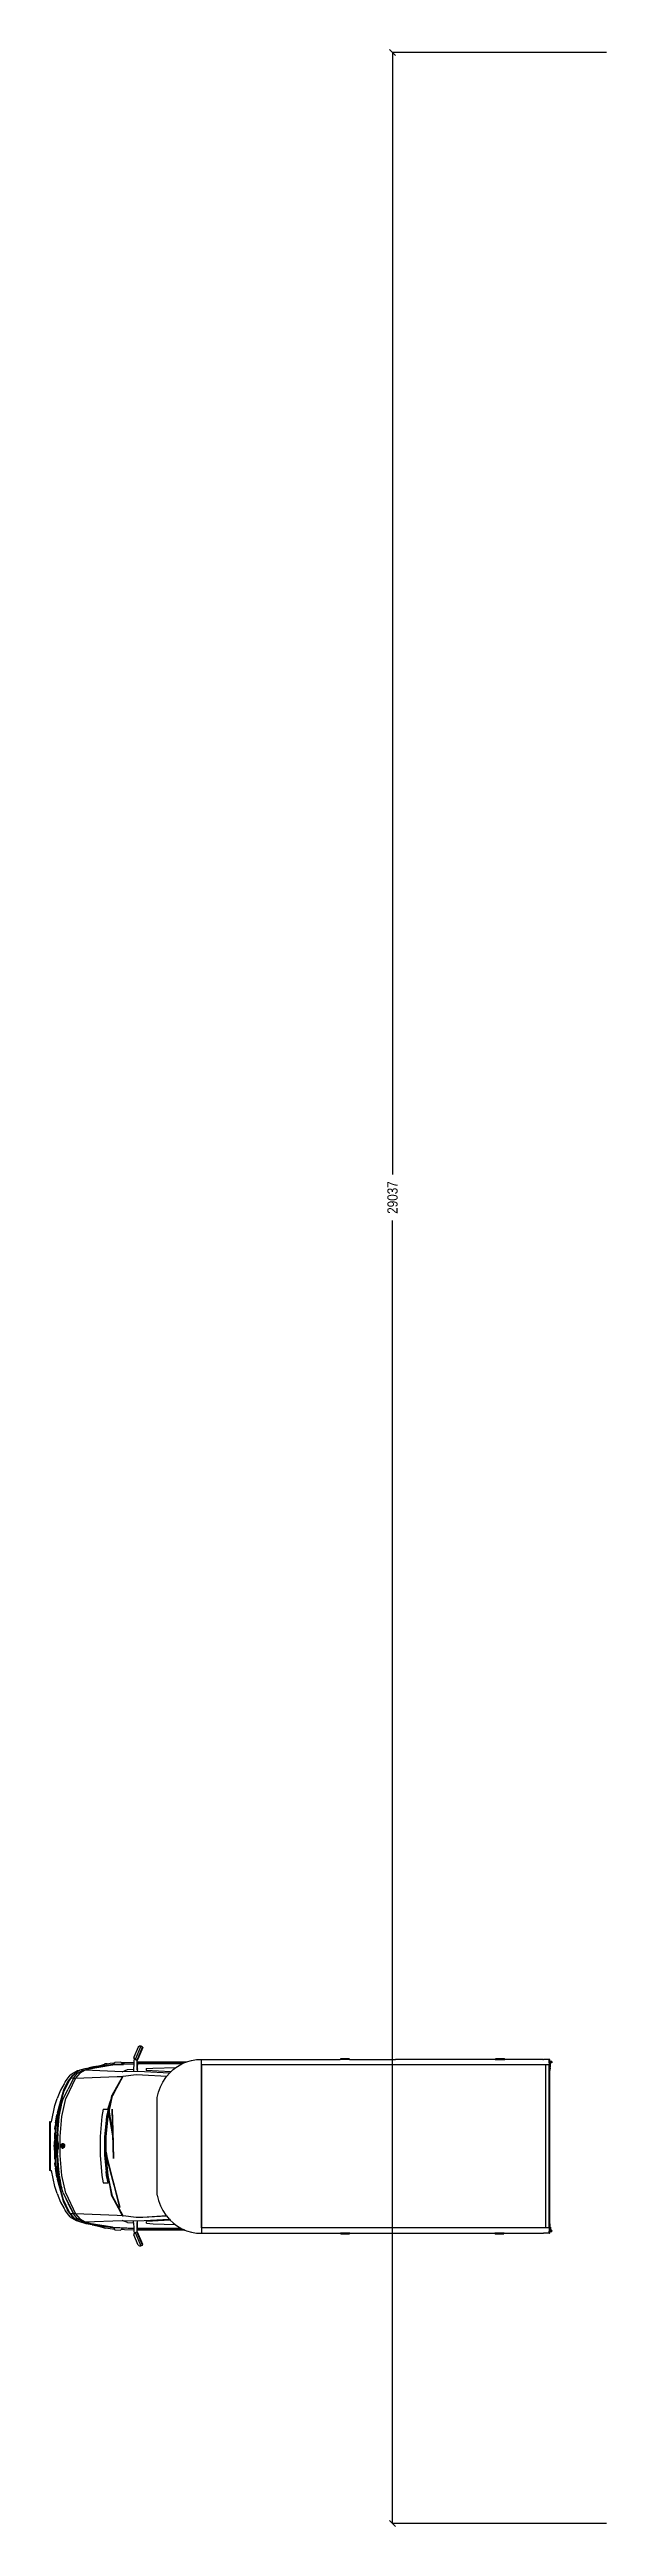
# Model space of a CAD drawing. Header units: millimetres. Extents: x 44692 to 172587, y -26854 to 14445.
# Drawn here: x 124576 to 131126, y -19297 to 9810 of the extents above; entities that cross this region are included whole.
import ezdxf

# ---------------------------------------------------------------- set-up
doc = ezdxf.new("R2010")
doc.units = ezdxf.units.MM
doc.header["$LTSCALE"] = 100
doc.layers.add('Cotas secundarias', color=41, linetype='Continuous')
doc.layers.add('Transporte semielaborado', color=30, linetype='Continuous')
doc.styles.add('OpenSansCondensed-Light', font='OpenSansCondensed-Light.ttf')
doc.dimstyles.new('Cotas Mateo', dxfattribs={"dimtxt": 120, "dimasz": 70, "dimexe": 0.375, "dimexo": 0.125, "dimgap": 0.1, "dimtad": 1, "dimdec": 0, "dimzin": 12, "dimdsep": 46, "dimtxsty": 'OpenSansCondensed-Light', "dimblk": 'OBLIQUE', "dimcen": 2.5, "dimazin": 3, "dimtfac": 0.5, "dimtdec": 0, "dimtmove": 2, "dimatfit": 3, "dimarcsym": 0})

msp = doc.modelspace()

# ---------------------------------------------------------------- blocks, each defined once
blk = doc.blocks.new('_OBLIQUE')
at = {"color": 0, "linetype": 'ByBlock'}
blk.add_line((-0.5, -0.5), (0.5, 0.5), dxfattribs=at)
blk = doc.blocks.new('*D138')
at = {"layer": 'Cotas secundarias', "color": 0, "lineweight": -2, "transparency": 16777216}
for p, q in [((131125, 9775), (128609, 9775)), ((128610, 9775), (128610, -3411)), ((128610, -19262), (128610, -3949)), ((131125, -19262), (128609, -19262))]:
    blk.add_line(p, q, dxfattribs=at)
at = {"layer": 'Defpoints', "color": 0, "transparency": 16777216}
for p in [(128610, 9775), (131126, 9775), (131126, -19262)]:
    blk.add_point(p, dxfattribs=at)
at = {"layer": 'Cotas secundarias', "color": 0, "lineweight": -2, "transparency": 16777216, "xscale": 70, "yscale": 70, "zscale": 70}
for p, rotation in [((128610, 9775), 90), ((128610, -19262), 270)]:
    blk.add_blockref('_OBLIQUE', p, dxfattribs=dict(at, rotation=rotation))
at = {"layer": 'Cotas secundarias', "color": 0, "transparency": 16777216, "insert": (128610, -3680), "char_height": 120, "attachment_point": 5, "rotation": 90, "style": 'OpenSansCondensed-Light'}
blk.add_mtext('29037', dxfattribs=at)

# ---------------------------------------------------------------- dimensions: what is measured, and where the dimension line sits
at = {"layer": 'Cotas secundarias'}
dim = msp.add_linear_dim(base=(128609.501, 9775.327), p1=(131125.573, -19261.604), p2=(131125.573, 9775.327), angle=90, dimstyle='Cotas Mateo', dxfattribs=at)
dim.commit()
dim.dimension.update_dxf_attribs({"geometry": '*D138', "text_midpoint": (128609.501, -3680.092), "dimtype": 160})

# ---------------------------------------------------------------- linework, layer by layer
at = {"layer": 'Transporte semielaborado'}
for p, q in [((125619.533, -13663.33), (125569.02, -13782.807)), ((125648.985, -13653.426), (125582.666, -13810.285)), ((125609.558, -13806.615), (125670.483, -13662.515)), ((125671.577, -13668.45), (125614.207, -13804.145)), ((125633.728, -13653.073), (125619.533, -13663.33)), ((125648.985, -13653.426), (125633.728, -13653.073)), ((125670.483, -13662.515), (125648.985, -13653.426)), ((125671.577, -13668.45), (125670.483, -13662.515)), ((124905.313, -13944.157), (124818.393, -13994.722)), ((124929.184, -13937.878), (124874.289, -13972.101)), ((124904.647, -13971.68), (124954.595, -13941.913)), ((124929.184, -13937.878), (124905.313, -13944.157)), ((124931.49, -13936.44), (124929.184, -13937.878)), ((125005.452, -13914.376), (124931.49, -13936.44)), ((124995.084, -13935.603), (124934.042, -13971.68)), ((124954.595, -13941.913), (125032, -13920.257)), ((124995.084, -13935.603), (124954.595, -13941.913)), ((125089.914, -13909.949), (124995.084, -13935.603)), ((125429.264, -13953.636), (124995.084, -13935.603)), ((125005.452, -13914.376), (125038.571, -13909.106)), ((125032, -13920.257), (125005.452, -13914.376)), ((125032, -13920.257), (125041.199, -13917.684)), ((125038.571, -13909.106), (125150.876, -13891.237)), ((125095.08, -13894.243), (125038.571, -13909.106)), ((125041.199, -13917.684), (125318.161, -13872.12)), ((125318.161, -13872.12), (125089.914, -13909.949)), ((125146.713, -13885.819), (125095.08, -13894.243)), ((125146.713, -13885.819), (125222.727, -13865.387)), ((125150.876, -13891.237), (125317.131, -13864.783)), ((125150.876, -13891.237), (125177.196, -13885.819)), ((125177.196, -13885.819), (125229.993, -13863.434)), ((125227.571, -13859.864), (125222.727, -13865.387)), ((125222.727, -13865.387), (125229.993, -13863.434)), ((125254.257, -13859.072), (125227.571, -13859.864)), ((125229.993, -13863.434), (125254.257, -13859.072)), ((125254.257, -13859.072), (125287.47, -13853.102)), ((125287.47, -13853.102), (125341.578, -13848.085)), ((125317.131, -13864.783), (125328.094, -13864.386)), ((125318.161, -13869.235), (125324.305, -13868.967)), ((125318.287, -13872.116), (125318.161, -13869.235)), ((125318.287, -13872.116), (125318.161, -13872.12)), ((125318.916, -13872.093), (125318.287, -13872.116)), ((125318.916, -13872.093), (125321.824, -13871.966)), ((125567.237, -13863.06), (125321.824, -13871.966)), ((125321.824, -13871.966), (125444.838, -13866.595)), ((125438.569, -13863.978), (125324.305, -13868.967)), ((125324.305, -13868.967), (125328.094, -13864.386)), ((125328.094, -13864.386), (125341.578, -13848.085)), ((125341.578, -13848.085), (125345.731, -13843.065)), ((125414.966, -13840.042), (125345.731, -13843.065)), ((125419.478, -13844.618), (125414.966, -13840.042)), ((125419.478, -13844.618), (125458.562, -13843.342)), ((125435.144, -13860.505), (125419.478, -13844.618)), ((125429.264, -13953.636), (125493.852, -13926.62)), ((125616.17, -13948.321), (125429.264, -13953.636)), ((125435.144, -13860.505), (125567.562, -13855.705)), ((125438.569, -13863.978), (125435.144, -13860.505)), ((125444.712, -13863.71), (125438.569, -13863.978)), ((125444.838, -13866.595), (125444.712, -13863.71)), ((125458.562, -13843.342), (125568.252, -13840.118)), ((125493.852, -13926.62), (125564.585, -13922.986)), ((125564.585, -13922.986), (125563.752, -13941.807)), ((125567.237, -13863.06), (125564.585, -13922.986)), ((125567.562, -13855.705), (125567.237, -13863.06)), ((125568.252, -13840.118), (125567.562, -13855.705)), ((125570.404, -13791.486), (125568.252, -13840.118)), ((125570.404, -13791.486), (125569.02, -13782.807)), ((125571.72, -13799.738), (125570.404, -13791.486)), ((125582.666, -13810.285), (125571.72, -13799.738)), ((125604.163, -13819.374), (125582.666, -13810.285)), ((125609.558, -13806.615), (125604.163, -13819.374)), ((125604.241, -13819.324), (125604.163, -13819.374)), ((125609.127, -13816.16), (125604.241, -13819.324)), ((125604.241, -13819.324), (125604.275, -13839.059)), ((125604.275, -13839.059), (125609.059, -13838.919)), ((125604.275, -13839.059), (125604.302, -13854.374)), ((125604.302, -13854.374), (125608.985, -13854.204)), ((125604.302, -13854.374), (125604.315, -13861.711)), ((125608.986, -13861.541), (125604.315, -13861.711)), ((125604.315, -13861.711), (125604.419, -13920.94)), ((125604.419, -13920.94), (125609.342, -13920.687)), ((125604.419, -13920.94), (125604.435, -13930.396)), ((125609.059, -13855), (125608.985, -13854.204)), ((125608.985, -13855.503), (125608.985, -13854.204)), ((125608.985, -13855.503), (125609.041, -13855.12)), ((125608.985, -13857.071), (125608.985, -13855.503)), ((125608.985, -13857.071), (125609.059, -13858.319)), ((125608.986, -13861.541), (125608.985, -13857.071)), ((125609.059, -13862.486), (125608.986, -13861.541)), ((125608.986, -13866.622), (125608.986, -13861.541)), ((125608.986, -13866.622), (125609.059, -13866.62)), ((125608.986, -13868.259), (125608.986, -13866.622)), ((125609.059, -13869.265), (125608.986, -13868.259)), ((125608.986, -13869.267), (125608.986, -13868.259)), ((125608.986, -13869.267), (125609.059, -13869.265)), ((125608.986, -13874.791), (125608.986, -13869.267)), ((125609.059, -13874.788), (125608.986, -13874.791)), ((125608.986, -13889.564), (125608.986, -13874.791)), ((125608.986, -13889.564), (125609.059, -13889.577)), ((125608.986, -13898.716), (125608.986, -13889.564)), ((125609.059, -13898.714), (125608.986, -13898.716)), ((125608.986, -13899.302), (125608.986, -13898.716)), ((125608.986, -13899.302), (125609.059, -13899.3)), ((125608.986, -13902.31), (125608.986, -13899.302)), ((125609.059, -13902.321), (125608.986, -13902.31)), ((125608.986, -13910.332), (125608.986, -13902.31)), ((125609.059, -13910.33), (125608.986, -13910.332)), ((125608.986, -13916.578), (125608.986, -13910.332)), ((125608.986, -13916.578), (125609.059, -13916.575)), ((125608.986, -13919.557), (125608.986, -13916.578)), ((125609.099, -13919.917), (125608.986, -13919.557)), ((125609.041, -13855.12), (125609.059, -13855)), ((125609.059, -13855.408), (125609.041, -13855.12)), ((126181.564, -13839.213), (125609.059, -13838.919)), ((125609.059, -13854.204), (125609.059, -13855)), ((125609.059, -13854.204), (126002.017, -13854.204)), ((125609.059, -13858.319), (125609.059, -13855.408)), ((125609.059, -13861.541), (125609.059, -13858.319)), ((125609.059, -13861.541), (125609.059, -13862.486)), ((126130.248, -13861.541), (125609.059, -13861.541)), ((125609.059, -13862.486), (125609.059, -13866.62)), ((125609.059, -13866.62), (125609.059, -13869.265)), ((125609.059, -13869.265), (125609.059, -13874.788)), ((125609.059, -13889.577), (125609.059, -13874.788)), ((125609.059, -13898.714), (125609.059, -13889.577)), ((125609.059, -13899.3), (125609.059, -13898.714)), ((125609.059, -13902.321), (125609.059, -13899.3)), ((125609.059, -13910.33), (125609.059, -13902.321)), ((125609.059, -13916.575), (125609.059, -13910.33)), ((125609.059, -13919.557), (125609.059, -13916.575)), ((125609.059, -13919.557), (125609.099, -13919.917)), ((125609.059, -13919.557), (125609.279, -13920.487)), ((125609.715, -13920.843), (125609.059, -13919.557)), ((125609.279, -13920.487), (125609.099, -13919.917)), ((125609.127, -13816.16), (125614.207, -13804.145)), ((125609.342, -13920.687), (125609.279, -13920.487)), ((125609.804, -13922.153), (125609.342, -13920.687)), ((125614.207, -13804.145), (125609.558, -13806.615)), ((125609.715, -13920.843), (125610.514, -13924.403)), ((125609.715, -13920.843), (125609.804, -13922.153)), ((125610.975, -13925.267), (125609.715, -13920.843)), ((125610.514, -13924.403), (125609.804, -13922.153)), ((125610.997, -13925.936), (125610.514, -13924.403)), ((125610.975, -13925.267), (125610.997, -13925.936)), ((125611.782, -13928.102), (125610.975, -13925.267)), ((125611.797, -13928.473), (125610.997, -13925.936)), ((125611.782, -13928.102), (125611.797, -13928.473)), ((125612.344, -13930.076), (125611.782, -13928.102)), ((125612.344, -13930.076), (125611.797, -13928.473)), ((125612.344, -13930.076), (125612.351, -13930.23)), ((125612.407, -13930.298), (125612.351, -13930.23)), ((125612.407, -13930.298), (125612.431, -13930.382)), ((125612.431, -13930.382), (125612.413, -13930.426)), ((125612.73, -13931.433), (125612.413, -13930.426)), ((125616.17, -13948.321), (125612.73, -13931.433)), ((125693.301, -13953.123), (125616.17, -13948.321)), ((125987.63, -13969.277), (125693.301, -13953.123)), ((125712.919, -13916.169), (125790.146, -13911.78)), ((125712.919, -13916.169), (125714.346, -13937.229)), ((126001.448, -13956.007), (125714.346, -13937.229)), ((125790.146, -13911.78), (126062.573, -13903.9)), ((126168.442, -13844.835), (125948.02, -13845.193)), ((125948.02, -13845.193), (126002.017, -13854.204)), ((125985.215, -13971.597), (125987.63, -13969.277)), ((125987.63, -13969.277), (126001.448, -13956.007)), ((126001.448, -13956.007), (126030.277, -13928.321)), ((126002.017, -13854.204), (126146.573, -13854.204)), ((126030.277, -13928.321), (126062.573, -13903.9)), ((126062.573, -13903.9), (126079.585, -13891.037)), ((126079.585, -13891.037), (126130.248, -13861.541)), ((126130.248, -13861.541), (126132.481, -13860.241)), ((126132.481, -13860.241), (126146.573, -13854.204)), ((126146.573, -13854.204), (126168.442, -13844.835)), ((126168.442, -13844.835), (126181.564, -13839.213)), ((126181.564, -13839.213), (126188.259, -13836.345)), ((126188.259, -13836.345), (126246.176, -13819.666)), ((126246.176, -13819.666), (126305.459, -13810.429)), ((126305.459, -13810.429), (126365.316, -13808.755)), ((126362.692, -13871.104), (126362.692, -13871.922)), ((126362.692, -13871.922), (126362.692, -15787.761)), ((126365.316, -13871.922), (126362.692, -13871.922)), ((126365.316, -13809.373), (126365.316, -13808.755)), ((126365.316, -13809.373), (126872.926, -13809.373)), ((126365.316, -13871.922), (126365.316, -13809.373)), ((126986.874, -13871.922), (126365.316, -13871.922)), ((126365.316, -15787.761), (126365.316, -13871.922)), ((126872.926, -13809.373), (126872.926, -13809.908)), ((126872.926, -13809.373), (127994.207, -13809.373)), ((127608.432, -13871.922), (126986.874, -13871.922)), ((128229.99, -13871.922), (127608.432, -13871.922)), ((127994.207, -13809.373), (127994.207, -13804.735)), ((127994.207, -13804.735), (127998.331, -13804.735)), ((128105.531, -13809.375), (127994.207, -13809.373)), ((127998.331, -13800.096), (127998.331, -13804.735)), ((128101.407, -13800.098), (127998.331, -13800.096)), ((128101.407, -13804.736), (127998.331, -13804.735)), ((128101.407, -13800.098), (128101.407, -13804.736)), ((128105.531, -13804.736), (128101.407, -13804.736)), ((128105.531, -13809.375), (128105.531, -13804.736)), ((128105.531, -13809.375), (128643.532, -13809.373)), ((128851.548, -13871.922), (128229.99, -13871.922)), ((128643.532, -13809.373), (128643.532, -13809.908)), ((129330.029, -13809.373), (128643.532, -13809.373)), ((129473.106, -13871.922), (128851.548, -13871.922)), ((129330.029, -13809.373), (129330.029, -13809.908)), ((129817.215, -13809.373), (129330.029, -13809.373)), ((130094.664, -13871.922), (129473.106, -13871.922)), ((129817.215, -13809.373), (129817.215, -13804.735)), ((129817.215, -13804.735), (129821.339, -13804.735)), ((129817.215, -13809.373), (129925.379, -13809.375)), ((129821.339, -13800.096), (129821.339, -13804.735)), ((129924.414, -13800.098), (129821.339, -13800.096)), ((129924.414, -13804.736), (129821.339, -13804.735)), ((129924.414, -13800.098), (129924.414, -13804.736)), ((129928.538, -13804.736), (129924.414, -13804.736)), ((129925.379, -13809.375), (129926.083, -13809.373)), ((129926.601, -13809.373), (129926.083, -13809.373)), ((129926.601, -13809.373), (129927.08, -13809.375)), ((129927.08, -13809.375), (129927.507, -13809.373)), ((129927.873, -13809.375), (129927.507, -13809.373)), ((129927.873, -13809.375), (129928.169, -13809.373)), ((129928.169, -13809.373), (129928.388, -13809.373)), ((129928.388, -13809.373), (129928.538, -13809.375)), ((129928.538, -13809.375), (129928.538, -13804.736)), ((130375.822, -13809.373), (129928.538, -13809.375)), ((130407.395, -13871.922), (130094.664, -13871.922)), ((130375.822, -13809.373), (130385.099, -13809.373)), ((130375.822, -13809.908), (130375.822, -13809.373)), ((130385.099, -13809.908), (130385.099, -13809.373)), ((130450.038, -13809.373), (130385.099, -13809.373)), ((130450.038, -13871.922), (130407.395, -13871.922)), ((130407.395, -13871.922), (130407.395, -15787.761)), ((130450.038, -13809.373), (130452.211, -13809.373)), ((130450.038, -13847.612), (130450.038, -13809.373)), ((130450.038, -13847.612), (130452.211, -13847.612)), ((130450.038, -13847.612), (130450.038, -13871.922)), ((130450.038, -13893.997), (130450.038, -13871.922)), ((130450.038, -13893.997), (130452.211, -13893.997)), ((130450.038, -13893.997), (130450.038, -15778.26)), ((130452.211, -13809.373), (130454.391, -13809.373)), ((130452.211, -13847.612), (130452.211, -13809.373)), ((130452.211, -13847.612), (130454.391, -13847.612)), ((130452.211, -15778.26), (130452.211, -13893.997)), ((130452.211, -13893.997), (130454.391, -13893.997)), ((130455.481, -13809.373), (130454.391, -13809.373)), ((130454.391, -13847.612), (130454.391, -13809.373)), ((130454.391, -13847.612), (130455.481, -13847.612)), ((130454.391, -15778.26), (130454.391, -13893.997)), ((130454.391, -13893.997), (130455.481, -13893.997)), ((130457.425, -13809.373), (130455.481, -13809.373)), ((130455.481, -13847.612), (130455.481, -13809.373)), ((130455.481, -13847.612), (130457.425, -13847.612)), ((130455.481, -15778.26), (130455.481, -13893.997)), ((130455.481, -13893.997), (130457.425, -13893.997)), ((130457.425, -13809.373), (130459.315, -13809.373)), ((130457.425, -13847.612), (130457.425, -13809.373)), ((130457.425, -13847.612), (130459.315, -13847.612)), ((130457.425, -15778.26), (130457.425, -13893.997)), ((130457.425, -13893.997), (130459.315, -13893.997)), ((130459.315, -13837.389), (130459.315, -13809.373)), ((130459.315, -13837.389), (130467.986, -13829.678)), ((130459.315, -13847.612), (130459.315, -13837.389)), ((130459.315, -13847.612), (130467.922, -13847.612)), ((130459.315, -13939.172), (130459.315, -13893.997)), ((130459.315, -13893.997), (130462.916, -13893.997)), ((130462.916, -13908.665), (130459.315, -13939.172)), ((130459.315, -15721.907), (130459.315, -13939.172)), ((130462.916, -13908.665), (130462.916, -13893.997)), ((130462.916, -13893.997), (130468.592, -13893.997)), ((130467.922, -13847.612), (130467.986, -13847.538)), ((130467.922, -13847.612), (130468.299, -13847.612)), ((130467.986, -13829.678), (130473.784, -13828.297)), ((130468.299, -13847.612), (130467.986, -13847.538)), ((130468.299, -13847.612), (130468.592, -13847.612)), ((130468.592, -13847.682), (130468.592, -13847.612)), ((130473.784, -13848.919), (130468.592, -13847.682)), ((130468.592, -13893.997), (130468.592, -13847.682)), ((130473.784, -13828.297), (130479.582, -13829.678)), ((130479.582, -13847.538), (130473.784, -13848.919)), ((130479.582, -13829.678), (130483.827, -13833.453)), ((130483.827, -13843.764), (130479.582, -13847.538)), ((130483.827, -13833.453), (130485.381, -13838.608)), ((130485.381, -13838.608), (130483.827, -13843.764)), ((124706.818, -14168.743), (124667.391, -14269.434)), ((124738.788, -14193.9), (124677.901, -14418.314)), ((124748.52, -14094.194), (124706.818, -14168.743)), ((124709.362, -14292.288), (124735.699, -14193.625)), ((124742.192, -14168.743), (124713.773, -14269.434)), ((124735.699, -14193.625), (124789.986, -14081.985)), ((124736.781, -14270.567), (124793.677, -14156.392)), ((124808.041, -14055.773), (124738.788, -14193.9)), ((124783.53, -14079.575), (124742.192, -14168.743)), ((124760.248, -14070.881), (124748.52, -14094.194)), ((124761.561, -14070.881), (124748.52, -14094.194)), ((124760.248, -14070.881), (124818.393, -13994.722)), ((124883.684, -14029.018), (124767.438, -14266.829)), ((124785.708, -14074.876), (124783.53, -14079.575)), ((124783.53, -14079.575), (124789.986, -14081.985)), ((124838.106, -14003.969), (124785.708, -14074.876)), ((124789.986, -14081.985), (124802.732, -14055.773)), ((124856.739, -14029.82), (124793.677, -14156.392)), ((124798.194, -14144.462), (124793.677, -14156.392)), ((124856.739, -14029.82), (124798.194, -14144.462)), ((124802.732, -14055.773), (124823.687, -14032.054)), ((124802.732, -14055.773), (124808.041, -14055.773)), ((124823.687, -14032.054), (124808.041, -14055.773)), ((124823.813, -14031.864), (124823.687, -14032.054)), ((124860.781, -13988.095), (124823.813, -14031.864)), ((124856.739, -14029.82), (124823.813, -14031.864)), ((124860.781, -13988.095), (124838.106, -14003.969)), ((124857.149, -14029.018), (124856.739, -14029.82)), ((124857.149, -14029.018), (124904.647, -13971.68)), ((124857.149, -14029.018), (124883.684, -14029.018)), ((124874.289, -13972.101), (124860.781, -13988.095)), ((124934.042, -13971.68), (124883.684, -14029.018)), ((124883.684, -14029.018), (125371.571, -14009.423)), ((125310.151, -14232.117), (125274.382, -14405.425)), ((125276.663, -14419.981), (125310.151, -14232.117)), ((125277.346, -14424.336), (125315.644, -14237.119)), ((125434.363, -14007.248), (125310.151, -14232.117)), ((125315.644, -14237.119), (125310.151, -14232.117)), ((125315.644, -14237.119), (125440.965, -14006.981)), ((125434.363, -14007.248), (125315.644, -14237.119)), ((125371.571, -14009.423), (125434.363, -14007.248)), ((125434.363, -14007.248), (125440.965, -14006.981)), ((125440.965, -14006.981), (125593.55, -13985.693)), ((125593.55, -13985.693), (125671.161, -13988.842)), ((125671.161, -13988.842), (125957.059, -14005.685)), ((125842.22, -14255.3), (125858.432, -14192.036)), ((125842.22, -15403.56), (125842.22, -14255.3)), ((125858.432, -14192.036), (125881.182, -14131.246)), ((125881.182, -14131.246), (125910.167, -14073.741)), ((125910.167, -14073.741), (125944.999, -14020.286)), ((125944.999, -14020.286), (125957.059, -14005.685)), ((125957.059, -14005.685), (125985.215, -13971.597)), ((124576.129, -14542.106), (124576.129, -15112.065)), ((124585.406, -14542.106), (124576.129, -14542.106)), ((124585.406, -14542.106), (124599.767, -14542.106)), ((124585.406, -14542.106), (124585.406, -15112.065)), ((124599.767, -14542.106), (124640.01, -14351.003)), ((124640.01, -14351.003), (124667.391, -14269.434)), ((124647.657, -14552.306), (124640.78, -14591.267)), ((124674.535, -14436.898), (124646.725, -14590.445)), ((124647.657, -14552.306), (124663.703, -14462.037)), ((124663.583, -14462.089), (124647.657, -14552.306)), ((124653.122, -14590.843), (124685.597, -14408.595)), ((124663.711, -14461.361), (124663.583, -14462.089)), ((124663.583, -14462.089), (124663.703, -14462.037)), ((124663.703, -14462.037), (124664, -14460.367)), ((124664, -14460.367), (124663.711, -14461.361)), ((124668.532, -14444.747), (124664, -14460.367)), ((124668.452, -14590.817), (124698.989, -14380.604)), ((124674.535, -14436.898), (124668.532, -14444.747)), ((124670.575, -14437.709), (124668.532, -14444.747)), ((124671.212, -14435.209), (124670.575, -14437.709)), ((124671.212, -14435.209), (124709.362, -14292.288)), ((124704.744, -14304.601), (124671.212, -14435.209)), ((124671.212, -14435.209), (124677.901, -14418.314)), ((124677.901, -14418.314), (124674.535, -14436.898)), ((124674.612, -14680.774), (124690.103, -14477.962)), ((124677.901, -14418.314), (124688.747, -14390.922)), ((124685.597, -14408.595), (124677.901, -14418.314)), ((124685.597, -14408.595), (124688.747, -14390.922)), ((124688.747, -14390.922), (124699.592, -14363.53)), ((124698.989, -14380.604), (124688.747, -14390.922)), ((124690.103, -14477.962), (124716.359, -14345.495)), ((124698.989, -14380.604), (124702.169, -14358.709)), ((124699.592, -14363.53), (124702.169, -14358.709)), ((124700.833, -14712.18), (124720.882, -14477.325)), ((124702.169, -14358.709), (124720.559, -14324.306)), ((124702.169, -14358.709), (124716.359, -14345.495)), ((124713.773, -14269.434), (124704.744, -14304.601)), ((124704.744, -14304.601), (124709.362, -14292.288)), ((124716.359, -14345.495), (124720.559, -14324.306)), ((124720.559, -14324.306), (124728.952, -14295.377)), ((124720.882, -14477.325), (124767.438, -14266.829)), ((124728.952, -14295.377), (124736.781, -14270.567)), ((125191.189, -14477.325), (125170.624, -14714.243)), ((125208.523, -14391.447), (125191.189, -14477.325)), ((125208.523, -14391.447), (125232.852, -14391.447)), ((125242.263, -14523.44), (125222.923, -14716.207)), ((125232.852, -14391.447), (125264.114, -14390.946)), ((125259.499, -14477.535), (125235.506, -14716.68)), ((125240.518, -14719.281), (125259.499, -14477.535)), ((125240.518, -14719.281), (125266.003, -14479.781)), ((125246.251, -14477.494), (125242.263, -14523.44)), ((125264.114, -14390.946), (125246.251, -14477.494)), ((125271.786, -14418.003), (125259.499, -14477.535)), ((125259.499, -14477.535), (125266.003, -14479.781)), ((125265.408, -14379.466), (125292.036, -14293.369)), ((125268.738, -14369.415), (125265.408, -14379.466)), ((125271.786, -14418.003), (125265.408, -14379.466)), ((125266.003, -14479.781), (125274.304, -14433.217)), ((125266.003, -14479.781), (125274.851, -14436.528)), ((125300.76, -14266.102), (125268.738, -14369.415)), ((125268.738, -14369.415), (125274.382, -14405.425)), ((125274.304, -14433.217), (125271.786, -14418.003)), ((125274.851, -14436.528), (125274.304, -14433.217)), ((125274.382, -14405.425), (125276.663, -14419.981)), ((125319.772, -14707.95), (125274.851, -14436.528)), ((125276.663, -14419.981), (125277.346, -14424.336)), ((125277.346, -14424.336), (125321.145, -14703.806)), ((125313.822, -14395.466), (125314.034, -14394.828)), ((125328.103, -14971.293), (125313.822, -14395.466)), ((125314.034, -14394.828), (125320.077, -14642.415)), ((124628.97, -14799.889), (124628.346, -14822.699)), ((124628.346, -14822.699), (124628.97, -14845.509)), ((124630.801, -14778.634), (124628.97, -14799.889)), ((124633.712, -14760.381), (124630.801, -14778.634)), ((124637.507, -14746.375), (124633.712, -14760.381)), ((124634.439, -14801.09), (124633.847, -14822.699)), ((124633.847, -14822.699), (124634.439, -14844.309)), ((124636.173, -14780.953), (124634.439, -14801.09)), ((124634.439, -14844.309), (124636.173, -14864.446)), ((124638.932, -14763.661), (124636.173, -14780.953)), ((124637.763, -14745.865), (124637.507, -14746.375)), ((124637.763, -14731.804), (124639.04, -14672.334)), ((124637.763, -14745.865), (124637.763, -14731.804)), ((124641.105, -14739.208), (124637.763, -14745.865)), ((124637.763, -14746.598), (124637.763, -14746.568)), ((124642.051, -14752.148), (124638.932, -14763.661)), ((124639.972, -14748.229), (124639.909, -14748.461)), ((124640.027, -14626.339), (124640.78, -14591.267)), ((124640.78, -14591.267), (124640.027, -14595.531)), ((124640.027, -14595.531), (124640.027, -14626.339)), ((124640.027, -14626.339), (124640.027, -14633.767)), ((124643.073, -14641.983), (124641.105, -14733.474)), ((124641.105, -14733.474), (124641.105, -14739.208)), ((124641.927, -14737.571), (124641.105, -14739.208)), ((124641.105, -14749.082), (124641.105, -14749.5)), ((124641.105, -14794.998), (124641.105, -14850.401)), ((124646.669, -14734.568), (124641.927, -14737.571)), ((124641.927, -14737.571), (124644.451, -14734.933)), ((124642.048, -14749.792), (124642.051, -14752.148)), ((124642.051, -14752.148), (124642.132, -14822.699)), ((124642.132, -14822.699), (124642.051, -14893.251)), ((124642.132, -14822.699), (124652.171, -14814.665)), ((124642.132, -14822.699), (124652.171, -14830.733)), ((124642.132, -14822.699), (124664.993, -14822.699)), ((124644.446, -14746.568), (124642.614, -14750.218)), ((124642.614, -14750.218), (124644.446, -14750.218)), ((124642.614, -14750.218), (124644.446, -14762.573)), ((124646.725, -14590.445), (124643.073, -14641.983)), ((124646.713, -14742.051), (124644.446, -14746.568)), ((124644.446, -14746.568), (124644.446, -14750.218)), ((124644.446, -14750.218), (124644.446, -14762.573)), ((124644.446, -14762.573), (124652.171, -14814.665)), ((124652.171, -14830.733), (124644.446, -14882.826)), ((124645.36, -14693.006), (124644.451, -14734.933)), ((124644.451, -14734.933), (124646.214, -14733.091)), ((124645.36, -14693.006), (124653.122, -14590.843)), ((124651.206, -14729.93), (124646.214, -14733.091)), ((124651.412, -14737.571), (124646.669, -14734.568)), ((124651.206, -14739.207), (124646.713, -14742.051)), ((124656.198, -14733.091), (124651.206, -14729.93)), ((124651.206, -14729.93), (124657.105, -14729.93)), ((124652.711, -14740.159), (124651.206, -14739.207)), ((124652.711, -14740.159), (124651.412, -14737.571)), ((124652.171, -14814.665), (124664.935, -14820.573)), ((124652.171, -14814.665), (124656.363, -14814.665)), ((124664.935, -14824.826), (124652.171, -14830.733)), ((124652.171, -14830.733), (124656.363, -14830.733)), ((124655.831, -14746.375), (124652.711, -14740.159)), ((124656.363, -14748.34), (124655.831, -14746.375)), ((124660.85, -14742.358), (124656.198, -14733.091)), ((124659.626, -14760.381), (124656.363, -14748.34)), ((124656.363, -14748.34), (124656.363, -14814.665)), ((124656.363, -14814.665), (124656.363, -14816.226)), ((124656.363, -14829.173), (124656.363, -14830.733)), ((124656.363, -14830.733), (124656.363, -14897.059)), ((124657.105, -14729.93), (124656.88, -14732.69)), ((124668.452, -14590.817), (124657.105, -14729.93)), ((124662.538, -14778.634), (124659.626, -14760.381)), ((124664.845, -14757.101), (124660.85, -14742.358)), ((124664.368, -14799.889), (124662.538, -14778.634)), ((124664.849, -14817.441), (124664.368, -14799.889)), ((124664.368, -14845.509), (124664.849, -14827.958)), ((124667.91, -14776.314), (124664.845, -14757.101)), ((124664.935, -14820.573), (124664.849, -14817.441)), ((124664.849, -14827.958), (124664.935, -14824.826)), ((124664.993, -14822.699), (124664.935, -14820.573)), ((124664.935, -14824.826), (124664.993, -14822.699)), ((124669.837, -14798.689), (124667.91, -14776.314)), ((124674.612, -14680.774), (124668.28, -14742.891)), ((124668.28, -14742.891), (124670.19, -14742.773)), ((124668.28, -14742.891), (124668.284, -14768.35)), ((124668.28, -14742.891), (124670.616, -14750.029)), ((124670.494, -14822.699), (124669.837, -14798.689)), ((124669.837, -14846.71), (124670.494, -14822.699)), ((124670.054, -14740.448), (124674.612, -14680.774)), ((124670.19, -14742.773), (124670.054, -14740.448)), ((124670.616, -14750.029), (124670.19, -14742.773)), ((124671.632, -14767.326), (124670.616, -14750.029)), ((124672.318, -14769.442), (124671.632, -14767.326)), ((124681.623, -14798.123), (124672.318, -14769.442)), ((124681.623, -14850.196), (124681.623, -14798.123)), ((124700.833, -14936.138), (124700.833, -14712.18)), ((124712.337, -14823.151), (124713.163, -14815.953)), ((124712.87, -14830.354), (124712.337, -14823.151)), ((124714.726, -14837.072), (124712.87, -14830.354)), ((124713.163, -14815.953), (124715.293, -14809.251)), ((124717.78, -14842.846), (124714.726, -14837.072)), ((124715.293, -14809.251), (124718.582, -14803.501)), ((124721.822, -14847.282), (124717.78, -14842.846)), ((124718.582, -14803.501), (124722.804, -14799.095)), ((124718.987, -14823.176), (124719.539, -14818.378)), ((124719.343, -14827.978), (124718.987, -14823.176)), ((124720.58, -14832.457), (124719.343, -14827.978)), ((124719.539, -14818.378), (124720.959, -14813.909)), ((124722.616, -14836.306), (124720.58, -14832.457)), ((124720.959, -14813.909), (124723.151, -14810.076)), ((124725.311, -14839.264), (124722.616, -14836.306)), ((124722.804, -14799.095), (124727.673, -14796.334)), ((124723.151, -14810.076), (124725.966, -14807.139)), ((124731.61, -14823.199), (124725.311, -14839.264)), ((124725.311, -14839.264), (124730.626, -14823.22)), ((124733.264, -14825.069), (124725.311, -14839.264)), ((124728.481, -14841.129), (124725.311, -14839.264)), ((124725.966, -14807.139), (124729.212, -14805.298)), ((124730.626, -14823.22), (124725.966, -14807.139)), ((124725.966, -14807.139), (124733.161, -14821.221)), ((124731.61, -14823.199), (124725.966, -14807.139)), ((124727.673, -14796.334), (124732.856, -14795.405)), ((124731.911, -14841.774), (124728.481, -14841.129)), ((124729.212, -14805.298), (124732.667, -14804.679)), ((124731.61, -14823.199), (124730.626, -14823.22)), ((124731.61, -14823.199), (124733.161, -14821.221)), ((124731.61, -14823.199), (124733.264, -14825.069)), ((124731.61, -14823.199), (124745.591, -14823.276)), ((124735.367, -14841.154), (124731.911, -14841.774)), ((124732.667, -14804.679), (124736.097, -14805.324)), ((124732.856, -14795.405), (124738.001, -14796.372)), ((124733.563, -14795.432), (124732.856, -14795.405)), ((124733.161, -14821.221), (124745.591, -14823.276)), ((124745.591, -14823.276), (124733.264, -14825.069)), ((124733.563, -14795.432), (124738.708, -14796.399)), ((124738.612, -14839.314), (124735.367, -14841.154)), ((124736.097, -14805.324), (124739.267, -14807.189)), ((124738.001, -14796.372), (124742.757, -14799.17)), ((124741.427, -14836.376), (124738.612, -14839.314)), ((124738.708, -14796.399), (124743.463, -14799.197)), ((124739.267, -14807.189), (124741.962, -14810.146)), ((124743.62, -14832.543), (124741.427, -14836.376)), ((124745.997, -14842.952), (124741.774, -14847.357)), ((124741.962, -14810.146), (124743.998, -14813.996)), ((124746.703, -14842.978), (124742.481, -14847.384)), ((124742.757, -14799.17), (124746.799, -14803.607)), ((124743.463, -14799.197), (124747.506, -14803.633)), ((124745.04, -14828.075), (124743.62, -14832.543)), ((124743.998, -14813.996), (124745.235, -14818.474)), ((124745.591, -14823.276), (124745.04, -14828.075)), ((124745.235, -14818.474), (124745.591, -14823.276)), ((124749.285, -14837.201), (124745.997, -14842.952)), ((124749.992, -14837.228), (124746.703, -14842.978)), ((124746.799, -14803.607), (124749.852, -14809.38)), ((124747.506, -14803.633), (124750.559, -14809.407)), ((124751.415, -14830.499), (124749.285, -14837.201)), ((124749.852, -14809.38), (124751.709, -14816.098)), ((124752.122, -14830.526), (124749.992, -14837.228)), ((124750.559, -14809.407), (124752.415, -14816.125)), ((124752.242, -14823.301), (124751.415, -14830.499)), ((124751.709, -14816.098), (124752.242, -14823.301)), ((124752.948, -14823.328), (124752.122, -14830.526)), ((124752.415, -14816.125), (124752.948, -14823.328)), ((125170.624, -14714.243), (125170.624, -14934.076)), ((125222.923, -14716.207), (125222.923, -14932.111)), ((125235.506, -14716.68), (125240.518, -14719.281)), ((125235.506, -14716.68), (125235.506, -14880.166)), ((125240.518, -14902.428), (125240.518, -14719.281)), ((125321.145, -14703.806), (125319.772, -14707.95)), ((125328.385, -14970.443), (125320.077, -14642.415)), ((125320.077, -14642.415), (125328.103, -14971.293)), ((124585.406, -15112.065), (124576.129, -15112.065)), ((124585.406, -15112.065), (124599.976, -15112.065)), ((124640.01, -15302.201), (124599.976, -15112.065)), ((124628.97, -14845.509), (124630.801, -14866.765)), ((124630.801, -14866.765), (124633.712, -14885.018)), ((124633.712, -14885.018), (124637.507, -14899.023)), ((124636.173, -14864.446), (124638.932, -14881.738)), ((124637.507, -14899.023), (124637.763, -14899.533)), ((124637.763, -14898.831), (124637.763, -14898.801)), ((124637.763, -14921.4), (124637.763, -14899.533)), ((124637.763, -14899.533), (124641.105, -14906.19)), ((124639.04, -14980.87), (124637.763, -14921.4)), ((124638.932, -14881.738), (124642.051, -14893.251)), ((124639.909, -14896.938), (124639.972, -14897.169)), ((124640.027, -15019.691), (124640.027, -15026.865)), ((124640.78, -15061.957), (124640.027, -15026.865)), ((124640.027, -15026.865), (124640.027, -15057.673)), ((124640.027, -15057.673), (124640.78, -15061.957)), ((124640.78, -15061.957), (124644.891, -15085.336)), ((124641.105, -14895.898), (124641.105, -14896.317)), ((124641.105, -14906.19), (124641.105, -14919.73)), ((124641.105, -14906.19), (124641.927, -14907.828)), ((124641.105, -14919.73), (124643.073, -15011.221)), ((124641.927, -14907.828), (124646.669, -14910.831)), ((124644.446, -14910.461), (124641.927, -14907.828)), ((124642.051, -14893.251), (124642.048, -14895.607)), ((124644.446, -14882.826), (124642.614, -14895.181)), ((124642.614, -14895.181), (124644.446, -14895.181)), ((124642.614, -14895.181), (124644.446, -14898.831)), ((124643.073, -15011.221), (124646.978, -15062.304)), ((124644.446, -14882.826), (124644.446, -14895.181)), ((124644.446, -14895.181), (124644.446, -14898.831)), ((124644.446, -14898.831), (124646.713, -14903.347)), ((124644.446, -14910.461), (124644.446, -14918.06)), ((124646.214, -14912.308), (124644.446, -14910.461)), ((124644.446, -14918.06), (124645.351, -14959.787)), ((124663.703, -15191.167), (124644.891, -15085.336)), ((124644.891, -15085.336), (124663.483, -15191.073)), ((124653.121, -15062.362), (124645.351, -14959.787)), ((124646.214, -14912.308), (124651.206, -14915.469)), ((124646.669, -14910.831), (124651.412, -14907.828)), ((124646.713, -14903.347), (124651.206, -14906.192)), ((124646.978, -15062.304), (124674.166, -15215.43)), ((124651.206, -14906.192), (124652.711, -14905.24)), ((124651.206, -14915.469), (124656.198, -14912.308)), ((124651.206, -14915.469), (124656.48, -14915.469)), ((124651.412, -14907.828), (124652.711, -14905.24)), ((124652.711, -14905.24), (124655.831, -14899.023)), ((124653.121, -15062.362), (124685.464, -15244.088)), ((124655.831, -14899.023), (124656.363, -14897.059)), ((124656.198, -14912.308), (124660.85, -14903.04)), ((124656.363, -14897.059), (124659.626, -14885.018)), ((124656.363, -14912.723), (124656.363, -14914.042)), ((124656.363, -14914.042), (124656.48, -14915.469)), ((124656.48, -14915.469), (124668.452, -15062.388)), ((124659.626, -14885.018), (124662.538, -14866.765)), ((124660.85, -14903.04), (124664.845, -14888.298)), ((124662.538, -14866.765), (124664.368, -14845.509)), ((124664.845, -14888.298), (124667.91, -14869.084)), ((124667.91, -14869.084), (124669.837, -14846.71)), ((124668.28, -14910.024), (124668.302, -14877.043)), ((124668.343, -14909.826), (124668.28, -14910.024)), ((124668.28, -14910.024), (124668.308, -14910.23)), ((124668.28, -14910.024), (124668.308, -14910.024)), ((124668.28, -14910.313), (124668.308, -14910.23)), ((124668.28, -14910.313), (124668.312, -14910.361)), ((124668.308, -14910.315), (124668.28, -14910.313)), ((124668.302, -14877.043), (124668.343, -14909.826)), ((124668.308, -14910.23), (124670.267, -14904.244)), ((124668.343, -14909.826), (124668.308, -14910.024)), ((124668.308, -14910.024), (124668.308, -14910.23)), ((124670.25, -14910.435), (124668.308, -14910.315)), ((124668.308, -14910.315), (124668.312, -14910.361)), ((124676.048, -14986.387), (124668.312, -14910.361)), ((124668.343, -14909.826), (124670.3, -14903.677)), ((124668.37, -15075.389), (124668.545, -15073.778)), ((124668.442, -15080.086), (124668.37, -15075.389)), ((124668.701, -15083.519), (124668.442, -15080.086)), ((124668.452, -15062.388), (124670.093, -15073.568)), ((124670.093, -15073.568), (124668.545, -15073.778)), ((124668.545, -15073.778), (124670.251, -15074.639)), ((124669.164, -15087.622), (124668.701, -15083.519)), ((124669.783, -15091.643), (124669.164, -15087.622)), ((124670.549, -15095.645), (124669.783, -15091.643)), ((124671.209, -15073.417), (124670.093, -15073.568)), ((124670.093, -15073.568), (124670.251, -15074.639)), ((124670.25, -14910.435), (124670.174, -14909.444)), ((124676.048, -14986.387), (124670.25, -14910.435)), ((124670.251, -15074.639), (124670.815, -15074.924)), ((124670.267, -14904.244), (124670.3, -14903.677)), ((124670.267, -14904.244), (124670.387, -14903.875)), ((124670.349, -14903.522), (124670.3, -14903.677)), ((124670.349, -14903.522), (124671.632, -14880.992)), ((124670.815, -15074.924), (124670.43, -15079.001)), ((124670.43, -15079.001), (124670.463, -15082.359)), ((124670.463, -15082.359), (124670.876, -15086.455)), ((124671.452, -15099.357), (124670.549, -15095.645)), ((124671.048, -15074.893), (124670.815, -15074.924)), ((124670.876, -15086.455), (124671.459, -15089.991)), ((124671.048, -15074.893), (124671.209, -15073.417)), ((124673.479, -15074.564), (124671.048, -15074.893)), ((124671.209, -15073.417), (124673.479, -15074.564)), ((124672.484, -15102.509), (124671.452, -15099.357)), ((124671.459, -15089.991), (124672.027, -15092.518)), ((124671.632, -14880.992), (124673.357, -14875.674)), ((124672.027, -15092.518), (124672.629, -15094.159)), ((124673.604, -15104.768), (124672.484, -15102.509)), ((124672.629, -15094.159), (124673.117, -15094.786)), ((124673.117, -15094.786), (124672.666, -15092.431)), ((124672.858, -15092.405), (124673.229, -15094.929)), ((124675.555, -15113.185), (124672.891, -15113.545)), ((124674.377, -15124.535), (124672.891, -15113.545)), ((124672.891, -15113.545), (124680.2, -15117.215)), ((124673.479, -15074.564), (124673.093, -15078.641)), ((124673.093, -15078.641), (124673.126, -15081.999)), ((124673.117, -15094.786), (124673.229, -15094.929)), ((124673.126, -15081.999), (124673.36, -15084.317)), ((124673.229, -15094.929), (124673.313, -15095.037)), ((124673.36, -15084.317), (124673.243, -15084.333)), ((124673.375, -15085.243), (124673.243, -15084.333)), ((124673.243, -15084.333), (124673.368, -15084.396)), ((124673.313, -15095.037), (124673.606, -15095.147)), ((124673.357, -14875.674), (124681.623, -14850.196)), ((124675.906, -15083.973), (124673.36, -15084.317)), ((124673.36, -15084.317), (124673.368, -15084.396)), ((124673.368, -15084.396), (124674.802, -15085.11)), ((124673.584, -15086.716), (124673.375, -15085.243)), ((124674.006, -15090.35), (124673.584, -15086.716)), ((124674.768, -15105.8), (124673.604, -15104.768)), ((124673.606, -15095.147), (124674.017, -15094.566)), ((124674.15, -15092.967), (124674.006, -15090.35)), ((124674.017, -15094.566), (124674.15, -15092.967)), ((124677.829, -15126.274), (124674.377, -15124.535)), ((124674.818, -15105.759), (124674.768, -15105.8)), ((124676.047, -15084.941), (124674.802, -15085.11)), ((124674.802, -15085.11), (124675.387, -15088.908)), ((124675.397, -15105.298), (124674.818, -15105.759)), ((124677.432, -15105.439), (124674.818, -15105.759)), ((124674.818, -15105.759), (124675.936, -15113.376)), ((124677.754, -15078.176), (124675.091, -15078.537)), ((124675.091, -15078.537), (124676.862, -15079.452)), ((124676.126, -15083.094), (124675.091, -15078.537)), ((124675.477, -15094.368), (124675.381, -15093.761)), ((124675.387, -15088.908), (124676.399, -15094.032)), ((124675.764, -15103.994), (124675.397, -15105.298)), ((124675.477, -15094.368), (124675.448, -15094.372)), ((124675.558, -15094.883), (124675.477, -15094.368)), ((124675.477, -15094.368), (124675.504, -15094.89)), ((124675.558, -15094.883), (124675.504, -15094.89)), ((124675.504, -15094.89), (124675.61, -15095.86)), ((124675.555, -15113.185), (124675.936, -15113.376)), ((124675.749, -15096.092), (124675.558, -15094.883)), ((124675.61, -15095.86), (124675.909, -15100.023)), ((124676.597, -15100.544), (124675.749, -15096.092)), ((124675.919, -15102.149), (124675.764, -15103.994)), ((124676.039, -15084.882), (124675.906, -15083.973)), ((124675.906, -15083.973), (124676.329, -15084.183)), ((124675.909, -15100.023), (124675.919, -15102.149)), ((124675.936, -15113.376), (124679.831, -15115.332)), ((124676.047, -15084.941), (124676.039, -15084.882)), ((124676.46, -15084.885), (124676.047, -15084.941)), ((124676.048, -14986.387), (124676.061, -14986.515)), ((124686.957, -15129.167), (124676.061, -14986.515)), ((124676.329, -15084.183), (124676.126, -15083.094)), ((124676.46, -15084.885), (124676.329, -15084.183)), ((124676.399, -15094.032), (124676.459, -15094.235)), ((124676.68, -15094.205), (124676.459, -15094.235)), ((124676.459, -15094.235), (124676.518, -15094.435)), ((124676.809, -15086.755), (124676.46, -15084.885)), ((124676.518, -15094.435), (124676.68, -15094.205)), ((124676.518, -15094.435), (124676.972, -15095.984)), ((124677.168, -15102.813), (124676.597, -15100.544)), ((124676.68, -15094.205), (124676.698, -15093.991)), ((124677.464, -15091.135), (124676.809, -15086.755)), ((124678.009, -15079.297), (124676.862, -15079.452)), ((124676.862, -15079.452), (124677.344, -15081.225)), ((124677.824, -15095.869), (124676.972, -15095.984)), ((124676.972, -15095.984), (124677.489, -15096.679)), ((124677.432, -15105.439), (124677.024, -15105.077)), ((124677.156, -15134.452), (124677.331, -15132.841)), ((124677.228, -15139.149), (124677.156, -15134.452)), ((124677.838, -15104.833), (124677.168, -15102.813)), ((124678.765, -15132.647), (124677.331, -15132.841)), ((124677.331, -15132.841), (124678.91, -15133.638)), ((124677.344, -15081.225), (124678.36, -15085.958)), ((124677.939, -15105.034), (124677.432, -15105.439)), ((124677.774, -15093.816), (124677.464, -15091.135)), ((124677.489, -15096.679), (124677.768, -15096.354)), ((124677.754, -15078.176), (124679.526, -15079.092)), ((124678.009, -15079.297), (124677.754, -15078.176)), ((124677.768, -15096.354), (124677.824, -15095.869)), ((124677.869, -15095.478), (124677.774, -15093.816)), ((124677.824, -15095.869), (124677.869, -15095.478)), ((124684.293, -15129.529), (124677.829, -15126.274)), ((124677.829, -15126.274), (124678.765, -15132.647)), ((124677.939, -15105.034), (124677.838, -15104.833)), ((124678.578, -15106.31), (124677.939, -15105.034)), ((124679.526, -15079.092), (124678.009, -15079.297)), ((124678.36, -15085.958), (124679.487, -15092.699)), ((124681.063, -15107.669), (124678.399, -15108.029)), ((124678.399, -15108.029), (124680.478, -15109.053)), ((124679.831, -15115.332), (124678.399, -15108.029)), ((124679.36, -15106.955), (124678.578, -15106.31)), ((124679.995, -15132.48), (124678.765, -15132.647)), ((124678.765, -15132.647), (124678.91, -15133.638)), ((124678.91, -15133.638), (124679.602, -15133.987)), ((124679.602, -15133.987), (124679.216, -15138.064)), ((124682.023, -15106.595), (124679.36, -15106.955)), ((124679.849, -15106.661), (124679.36, -15106.955)), ((124679.487, -15092.699), (124679.728, -15094.336)), ((124679.526, -15079.092), (124680.008, -15080.864)), ((124679.834, -15133.956), (124679.602, -15133.987)), ((124679.728, -15094.336), (124680.257, -15099.115)), ((124680.2, -15117.215), (124679.831, -15115.332)), ((124679.834, -15133.956), (124679.995, -15132.48)), ((124682.265, -15133.627), (124679.834, -15133.956)), ((124680.195, -15105.929), (124679.849, -15106.661)), ((124679.995, -15132.48), (124682.265, -15133.627)), ((124680.008, -15080.864), (124681.024, -15085.598)), ((124680.396, -15104.757), (124680.195, -15105.929)), ((124680.257, -15099.115), (124680.453, -15103.147)), ((124680.427, -15093.37), (124680.336, -15092.584)), ((124680.453, -15103.147), (124680.396, -15104.757)), ((124683.141, -15108.692), (124680.478, -15109.053)), ((124680.478, -15109.053), (124684.293, -15129.529)), ((124681.024, -15085.598), (124682.151, -15092.338)), ((124681.063, -15107.669), (124683.141, -15108.692)), ((124681.242, -15105.95), (124681.165, -15105.797)), ((124681.786, -15106.399), (124681.242, -15105.95)), ((124682.265, -15133.627), (124681.879, -15137.703)), ((124682.513, -15106.301), (124682.023, -15106.595)), ((124682.151, -15092.338), (124682.391, -15093.976)), ((124682.391, -15093.976), (124682.921, -15098.754)), ((124682.858, -15105.568), (124682.513, -15106.301)), ((124683.06, -15104.397), (124682.858, -15105.568)), ((124682.921, -15098.754), (124683.117, -15102.786)), ((124683.117, -15102.786), (124683.06, -15104.397)), ((124683.141, -15108.692), (124686.957, -15129.167)), ((124686.957, -15129.167), (124684.293, -15129.529)), ((124687.616, -15137.795), (124686.957, -15129.167)), ((124720.882, -15170.993), (124700.833, -14936.138)), ((124726.577, -14850.08), (124721.822, -14847.282)), ((124726.577, -14850.08), (124731.722, -14851.047)), ((124731.058, -14850.922), (124733.057, -14850.796)), ((124736.905, -14850.119), (124731.722, -14851.047)), ((124732.429, -14851.074), (124731.722, -14851.047)), ((124737.612, -14850.145), (124732.429, -14851.074)), ((124741.774, -14847.357), (124736.905, -14850.119)), ((124742.481, -14847.384), (124737.612, -14850.145)), ((125170.624, -14934.076), (125191.189, -15170.993)), ((125222.923, -14932.111), (125242.263, -15124.878)), ((125232.364, -14866.208), (125235.506, -14880.166)), ((125235.506, -14880.166), (125240.518, -14902.428)), ((125235.506, -14881.469), (125235.506, -14931.639)), ((125235.506, -14931.639), (125240.518, -14933.923)), ((125235.506, -14931.639), (125259.499, -15170.783)), ((125240.518, -14902.428), (125255.576, -14969.316)), ((125240.518, -14933.923), (125240.518, -14912.906)), ((125259.499, -15170.783), (125240.518, -14933.923)), ((125266.003, -15173.423), (125240.518, -14933.923)), ((125255.576, -14978.913), (125241.736, -14919.439)), ((125246.251, -15170.824), (125242.263, -15124.878)), ((125255.576, -14969.316), (125318.657, -15215.285)), ((125337.054, -15290.805), (125255.576, -14978.913)), ((125328.103, -14971.293), (125328.385, -14970.443)), ((124667.391, -15383.771), (124640.01, -15302.201)), ((124663.703, -15191.167), (124663.483, -15191.073)), ((124663.483, -15191.073), (124663.711, -15192.371)), ((124664.242, -15194.2), (124663.703, -15191.167)), ((124663.711, -15192.371), (124664.242, -15194.2)), ((124664.242, -15194.2), (124668.239, -15207.974)), ((124667.391, -15383.771), (124706.818, -15484.462)), ((124674.166, -15215.43), (124668.239, -15207.974)), ((124668.239, -15207.974), (124670.575, -15216.024)), ((124670.575, -15216.024), (124670.86, -15217.132)), ((124677.419, -15233.696), (124670.86, -15217.132)), ((124670.86, -15217.132), (124671.049, -15217.867)), ((124671.049, -15217.867), (124677.419, -15233.696)), ((124708.955, -15359.832), (124671.049, -15217.867)), ((124671.049, -15217.867), (124704.656, -15348.371)), ((124674.166, -15215.43), (124677.419, -15233.696)), ((124677.487, -15142.582), (124677.228, -15139.149)), ((124685.464, -15244.088), (124677.419, -15233.696)), ((124677.419, -15233.696), (124677.916, -15235.036)), ((124677.951, -15146.685), (124677.487, -15142.582)), ((124677.916, -15235.036), (124677.965, -15235.074)), ((124677.916, -15235.036), (124693.477, -15274.261)), ((124678.569, -15150.706), (124677.951, -15146.685)), ((124738.803, -15459.45), (124677.965, -15235.074)), ((124688.675, -15262.131), (124677.965, -15235.074)), ((124679.335, -15154.708), (124678.569, -15150.706)), ((124679.216, -15138.064), (124679.249, -15141.422)), ((124679.249, -15141.422), (124679.662, -15145.518)), ((124680.239, -15158.42), (124679.335, -15154.708)), ((124679.662, -15145.518), (124680.245, -15149.054)), ((124681.271, -15161.572), (124680.239, -15158.42)), ((124680.245, -15149.054), (124680.813, -15151.581)), ((124680.813, -15151.581), (124681.415, -15153.222)), ((124682.39, -15163.831), (124681.271, -15161.572)), ((124681.415, -15153.222), (124681.871, -15153.807)), ((124681.774, -15153.173), (124681.871, -15153.807)), ((124682.099, -15154.1), (124681.871, -15153.807)), ((124681.879, -15137.703), (124681.912, -15141.062)), ((124681.912, -15141.062), (124682.146, -15143.38)), ((124682.146, -15143.38), (124682.029, -15143.396)), ((124682.162, -15144.306), (124682.029, -15143.396)), ((124682.029, -15143.396), (124682.154, -15143.459)), ((124682.099, -15154.1), (124682.392, -15154.21)), ((124684.693, -15143.036), (124682.146, -15143.38)), ((124682.146, -15143.38), (124682.154, -15143.459)), ((124682.154, -15143.459), (124683.588, -15144.173)), ((124682.37, -15145.779), (124682.162, -15144.306)), ((124682.792, -15149.413), (124682.37, -15145.779)), ((124683.484, -15164.801), (124682.39, -15163.831)), ((124682.392, -15154.21), (124682.803, -15153.629)), ((124682.936, -15152.03), (124682.792, -15149.413)), ((124682.803, -15153.629), (124682.936, -15152.03)), ((124683.554, -15164.862), (124683.484, -15164.801)), ((124683.484, -15164.801), (124686.08, -15182.486)), ((124684.183, -15164.361), (124683.554, -15164.862)), ((124686.218, -15164.502), (124683.554, -15164.862)), ((124684.833, -15144.004), (124683.588, -15144.173)), ((124683.588, -15144.173), (124684.174, -15147.971)), ((124686.541, -15137.239), (124683.877, -15137.6)), ((124684.912, -15142.157), (124683.877, -15137.6)), ((124683.877, -15137.6), (124685.649, -15138.515)), ((124684.263, -15153.431), (124684.167, -15152.824)), ((124684.174, -15147.971), (124685.185, -15153.095)), ((124684.55, -15163.057), (124684.183, -15164.361)), ((124684.263, -15153.431), (124684.234, -15153.435)), ((124684.263, -15153.431), (124684.29, -15153.953)), ((124684.345, -15153.946), (124684.263, -15153.431)), ((124684.345, -15153.946), (124684.29, -15153.953)), ((124684.29, -15153.953), (124684.396, -15154.923)), ((124684.303, -15187.384), (124684.345, -15185.65)), ((124684.417, -15189.591), (124684.303, -15187.384)), ((124684.536, -15155.155), (124684.345, -15153.946)), ((124684.345, -15185.65), (124684.534, -15184.331)), ((124684.396, -15154.923), (124684.695, -15159.086)), ((124684.688, -15192.271), (124684.417, -15189.591)), ((124684.534, -15184.331), (124684.86, -15183.368)), ((124685.384, -15159.607), (124684.536, -15155.155)), ((124684.594, -15162.542), (124684.55, -15163.057)), ((124684.705, -15161.212), (124684.594, -15162.542)), ((124684.83, -15163.019), (124684.594, -15162.542)), ((124685.116, -15195.425), (124684.688, -15192.271)), ((124684.825, -15143.945), (124684.693, -15143.036)), ((124684.693, -15143.036), (124685.116, -15143.246)), ((124684.695, -15159.086), (124684.705, -15161.212)), ((124684.833, -15144.004), (124684.825, -15143.945)), ((124685.247, -15143.948), (124684.833, -15144.004)), ((124684.86, -15183.368), (124685.323, -15182.761)), ((124685.116, -15143.246), (124684.912, -15142.157)), ((124685.247, -15143.948), (124685.116, -15143.246)), ((124686.138, -15201.234), (124685.116, -15195.425)), ((124685.185, -15153.095), (124685.245, -15153.298)), ((124685.466, -15153.268), (124685.245, -15153.298)), ((124685.245, -15153.298), (124685.304, -15153.498)), ((124685.595, -15145.818), (124685.247, -15143.948)), ((124685.304, -15153.498), (124685.466, -15153.268)), ((124685.304, -15153.498), (124685.758, -15155.047)), ((124685.323, -15182.761), (124685.924, -15182.51)), ((124685.955, -15161.876), (124685.384, -15159.607)), ((124685.464, -15244.088), (124688.675, -15262.131)), ((124685.466, -15153.268), (124685.484, -15153.054)), ((124686.25, -15150.198), (124685.595, -15145.818)), ((124686.795, -15138.36), (124685.649, -15138.515)), ((124685.649, -15138.515), (124686.131, -15140.288)), ((124686.61, -15154.932), (124685.758, -15155.047)), ((124685.758, -15155.047), (124686.275, -15155.742)), ((124686.218, -15164.502), (124685.81, -15164.14)), ((124686.08, -15182.486), (124685.924, -15182.51)), ((124685.924, -15182.51), (124686.091, -15182.558)), ((124686.624, -15163.896), (124685.955, -15161.876)), ((124688.583, -15182.106), (124686.08, -15182.486)), ((124686.08, -15182.486), (124686.091, -15182.558)), ((124686.091, -15182.558), (124687.52, -15182.964)), ((124686.131, -15140.288), (124687.146, -15145.021)), ((124686.821, -15204.335), (124686.138, -15201.234)), ((124686.725, -15164.097), (124686.218, -15164.502)), ((124686.56, -15152.879), (124686.25, -15150.198)), ((124686.275, -15155.742), (124686.554, -15155.417)), ((124686.579, -15192.981), (124686.521, -15194.565)), ((124686.521, -15194.565), (124686.736, -15196.749)), ((124686.541, -15137.239), (124687.616, -15137.795)), ((124686.554, -15155.417), (124686.61, -15154.932)), ((124686.655, -15154.541), (124686.56, -15152.879)), ((124686.91, -15191.999), (124686.579, -15192.981)), ((124686.61, -15154.932), (124686.655, -15154.541)), ((124686.725, -15164.097), (124686.624, -15163.896)), ((124687.364, -15165.373), (124686.725, -15164.097)), ((124686.736, -15196.749), (124687.588, -15201.657)), ((124687.65, -15138.244), (124686.795, -15138.36)), ((124687.2, -15140.143), (124686.795, -15138.36)), ((124688.658, -15206.031), (124686.821, -15204.335)), ((124687.334, -15191.731), (124686.91, -15191.999)), ((124687.146, -15145.021), (124688.273, -15151.762)), ((124689.825, -15207.998), (124687.249, -15208.39)), ((124689.401, -15222.809), (124687.249, -15208.39)), ((124687.249, -15208.39), (124695.479, -15212.674)), ((124687.428, -15191.671), (124687.334, -15191.731)), ((124687.348, -15191.867), (124687.334, -15191.731)), ((124687.356, -15191.931), (124687.348, -15191.867)), ((124688.146, -15166.018), (124687.364, -15165.373)), ((124687.513, -15191.618), (124687.428, -15191.671)), ((124687.428, -15191.671), (124687.464, -15191.915)), ((124688.858, -15192.026), (124687.513, -15191.618)), ((124687.52, -15182.964), (124687.983, -15182.357)), ((124687.52, -15182.964), (124688.415, -15183.699)), ((124687.588, -15201.657), (124688.338, -15204.885)), ((124687.65, -15138.244), (124687.616, -15137.795)), ((124688.152, -15144.885), (124687.65, -15138.244)), ((124687.983, -15182.357), (124688.583, -15182.106)), ((124688.635, -15165.724), (124688.146, -15166.018)), ((124689.755, -15165.8), (124688.146, -15166.018)), ((124688.161, -15144.931), (124688.152, -15144.885)), ((124689.634, -15164.227), (124688.161, -15144.931)), ((124688.514, -15153.399), (124688.273, -15151.762)), ((124688.338, -15204.885), (124688.658, -15206.031)), ((124688.415, -15183.699), (124689.269, -15184.704)), ((124688.514, -15153.399), (124689.044, -15158.178)), ((124688.583, -15182.106), (124690.167, -15182.565)), ((124688.981, -15164.992), (124688.635, -15165.724)), ((124689.517, -15205.9), (124688.658, -15206.031)), ((124699.323, -15272.707), (124688.675, -15262.131)), ((124688.761, -15262.428), (124688.675, -15262.131)), ((124688.761, -15262.428), (124699.431, -15289.3)), ((124689.298, -15192.399), (124688.858, -15192.026)), ((124689.182, -15163.82), (124688.981, -15164.992)), ((124689.044, -15158.178), (124689.24, -15162.21)), ((124689.239, -15192.577), (124689.181, -15194.16)), ((124689.181, -15194.16), (124689.396, -15196.345)), ((124689.202, -15163.275), (124689.182, -15163.82)), ((124689.24, -15162.21), (124689.202, -15163.275)), ((124689.288, -15163.535), (124689.202, -15163.275)), ((124689.298, -15192.399), (124689.239, -15192.577)), ((124689.269, -15184.704), (124690.078, -15186.026)), ((124689.634, -15164.227), (124689.288, -15163.535)), ((124690.213, -15193.175), (124689.298, -15192.399)), ((124689.396, -15196.345), (124690.247, -15201.252)), ((124690.033, -15226.332), (124689.401, -15222.809)), ((124691.317, -15205.627), (124689.517, -15205.9)), ((124689.517, -15205.9), (124689.825, -15207.998)), ((124689.755, -15165.8), (124689.634, -15164.227)), ((124690.103, -15170.356), (124689.755, -15165.8)), ((124689.909, -15207.985), (124689.825, -15207.998)), ((124689.909, -15207.985), (124698.139, -15212.27)), ((124689.995, -15218.27), (124690.551, -15221.99)), ((124692.942, -15219.787), (124689.995, -15218.27)), ((124690.811, -15229.403), (124690.033, -15226.332)), ((124690.078, -15186.026), (124690.85, -15187.707)), ((124693.425, -15187.118), (124690.103, -15170.356)), ((124690.167, -15182.565), (124691.075, -15183.294)), ((124690.811, -15194.161), (124690.213, -15193.175)), ((124690.247, -15201.252), (124690.997, -15204.481)), ((124690.551, -15221.99), (124691.15, -15224.946)), ((124691.394, -15195.615), (124690.811, -15194.161)), ((124691.729, -15231.991), (124690.811, -15229.403)), ((124690.85, -15187.707), (124691.59, -15189.799)), ((124690.997, -15204.481), (124691.317, -15205.627)), ((124691.075, -15183.294), (124691.929, -15184.3)), ((124691.15, -15224.946), (124691.971, -15227.255)), ((124691.93, -15197.584), (124691.394, -15195.615)), ((124691.59, -15189.799), (124692.301, -15192.352)), ((124694.106, -15237.165), (124691.6, -15237.546)), ((124692.963, -15246.679), (124691.6, -15237.546)), ((124691.6, -15237.546), (124699.83, -15241.828)), ((124692.782, -15234.063), (124691.729, -15231.991)), ((124691.929, -15184.3), (124692.737, -15185.622)), ((124692.388, -15200.113), (124691.93, -15197.584)), ((124691.971, -15227.255), (124693.013, -15228.916)), ((124692.301, -15192.352), (124692.974, -15195.387)), ((124692.766, -15203.027), (124692.388, -15200.113)), ((124692.737, -15185.622), (124693.425, -15187.118)), ((124692.966, -15205.42), (124692.766, -15203.027)), ((124693.855, -15235.457), (124692.782, -15234.063)), ((124692.942, -15219.787), (124693.21, -15221.585)), ((124695.462, -15221.084), (124692.942, -15219.787)), ((124695.712, -15248.109), (124692.963, -15246.679)), ((124693.058, -15208.326), (124692.966, -15205.42)), ((124692.974, -15195.387), (124693.602, -15198.924)), ((124693.013, -15228.916), (124693.612, -15229.398)), ((124694.608, -15207.648), (124693.058, -15208.326)), ((124695.717, -15207.922), (124693.058, -15208.326)), ((124693.21, -15221.585), (124693.81, -15224.541)), ((124697.152, -15205.923), (124693.425, -15187.118)), ((124693.47, -15228.999), (124693.433, -15228.852)), ((124693.612, -15229.398), (124693.47, -15228.999)), ((124693.602, -15198.924), (124694.346, -15204.647)), ((124693.612, -15229.398), (124694.275, -15229.931)), ((124693.81, -15224.541), (124694.631, -15226.85)), ((124693.855, -15235.457), (124694.106, -15237.165)), ((124693.964, -15235.598), (124693.855, -15235.457)), ((124695.265, -15236.576), (124693.964, -15235.598)), ((124694.26, -15237.142), (124694.106, -15237.165)), ((124694.26, -15237.142), (124702.489, -15241.424)), ((124694.275, -15229.931), (124695.294, -15230.206)), ((124694.346, -15204.647), (124694.608, -15207.648)), ((124695.703, -15207.481), (124694.608, -15207.648)), ((124694.631, -15226.85), (124695.672, -15228.512)), ((124696.469, -15236.892), (124695.265, -15236.576)), ((124695.294, -15230.206), (124695.906, -15229.822)), ((124696.056, -15225.062), (124695.462, -15221.084)), ((124698.139, -15212.27), (124695.479, -15212.674)), ((124695.479, -15212.674), (124697.687, -15227.473)), ((124695.672, -15228.512), (124696.203, -15228.938)), ((124697.268, -15207.244), (124695.703, -15207.481)), ((124695.717, -15207.922), (124695.703, -15207.481)), ((124701.193, -15250.961), (124695.712, -15248.109)), ((124695.712, -15248.109), (124699.323, -15272.707)), ((124697.268, -15207.244), (124695.717, -15207.922)), ((124695.906, -15229.822), (124696.203, -15228.938)), ((124696.287, -15227.251), (124696.056, -15225.062)), ((124696.203, -15228.938), (124696.237, -15228.837)), ((124696.237, -15228.837), (124696.287, -15227.251)), ((124697.463, -15236.212), (124696.469, -15236.892)), ((124699.128, -15236.487), (124696.469, -15236.892)), ((124697.152, -15205.923), (124697.268, -15207.244)), ((124717.077, -15306.448), (124697.152, -15205.923)), ((124697.593, -15235.923), (124697.463, -15236.212)), ((124697.8, -15235.462), (124697.593, -15235.923)), ((124697.892, -15236.147), (124697.593, -15235.923)), ((124697.687, -15227.473), (124697.969, -15229.65)), ((124698.029, -15234.438), (124697.8, -15235.462)), ((124697.969, -15229.65), (124698.119, -15231.536)), ((124698.14, -15233.133), (124698.029, -15234.438)), ((124698.119, -15231.536), (124698.14, -15233.133)), ((124698.139, -15212.27), (124700.347, -15227.068)), ((124700.123, -15235.808), (124699.128, -15236.487)), ((124699.323, -15272.707), (124702.443, -15293.965)), ((124702.443, -15293.965), (124699.431, -15289.3)), ((124699.431, -15289.3), (124699.607, -15289.82)), ((124699.465, -15289.354), (124699.592, -15289.674)), ((124699.592, -15289.674), (124719.993, -15321.156)), ((124720.574, -15329.045), (124699.607, -15289.82)), ((124702.489, -15241.424), (124699.83, -15241.828)), ((124699.83, -15241.828), (124701.193, -15250.961)), ((124700.459, -15235.058), (124700.123, -15235.808)), ((124700.347, -15227.068), (124700.628, -15229.245)), ((124700.689, -15234.034), (124700.459, -15235.058)), ((124700.628, -15229.245), (124700.779, -15231.132)), ((124700.799, -15232.728), (124700.689, -15234.034)), ((124700.779, -15231.132), (124700.799, -15232.728)), ((124703.852, -15250.556), (124701.193, -15250.961)), ((124702.443, -15293.965), (124717.077, -15306.448)), ((124719.989, -15321.135), (124702.443, -15293.965)), ((124702.489, -15241.424), (124703.852, -15250.556)), ((124708.955, -15359.832), (124704.656, -15348.371)), ((124704.656, -15348.371), (124713.773, -15383.771)), ((124736.2, -15461.867), (124708.955, -15359.832)), ((124713.773, -15383.771), (124742.192, -15484.462)), ((124719.989, -15321.135), (124717.077, -15306.448)), ((124720.559, -15324.013), (124719.989, -15321.135)), ((124723.713, -15334.883), (124720.559, -15324.013)), ((124723.713, -15334.883), (124720.574, -15329.045)), ((124767.438, -15381.49), (124720.882, -15170.993)), ((124728.952, -15352.941), (124723.713, -15334.883)), ((124735.418, -15377.135), (124728.952, -15352.941)), ((124735.418, -15377.135), (124797.881, -15508.016)), ((124735.418, -15377.135), (124856.816, -15623.535)), ((124767.438, -15381.49), (124883.684, -15624.187)), ((125191.189, -15170.993), (125208.643, -15257.467)), ((125208.643, -15257.467), (125264.134, -15257.467)), ((125264.134, -15257.467), (125246.251, -15170.824)), ((125266.003, -15173.423), (125259.499, -15170.783)), ((125259.499, -15170.783), (125310.151, -15416.201)), ((125310.151, -15416.201), (125266.003, -15173.423)), ((125315.644, -15416.085), (125266.003, -15173.423)), ((125310.151, -15416.201), (125315.644, -15416.085)), ((125310.151, -15416.201), (125434.363, -15645.956)), ((125434.363, -15645.956), (125315.644, -15416.085)), ((125440.965, -15646.224), (125315.644, -15416.085)), ((125318.657, -15215.285), (125318.709, -15215.491)), ((125318.657, -15215.285), (125403.15, -15545.991)), ((125318.709, -15215.491), (125337.054, -15287.023)), ((125318.709, -15215.491), (125337.054, -15287.667)), ((125337.054, -15287.023), (125337.054, -15287.667)), ((125403.15, -15547.721), (125337.054, -15287.667)), ((125337.054, -15287.667), (125337.054, -15290.805)), ((125842.22, -15403.56), (125858.432, -15466.824)), ((124706.818, -15484.462), (124748.52, -15559.011)), ((124789.468, -15571.412), (124736.2, -15461.867)), ((124807.994, -15597.454), (124738.803, -15459.45)), ((124742.192, -15484.462), (124783.53, -15573.63)), ((124748.52, -15559.011), (124760.248, -15582.323)), ((124748.52, -15559.011), (124761.561, -15582.323)), ((124818.393, -15658.483), (124760.248, -15582.323)), ((124789.468, -15571.412), (124783.53, -15573.63)), ((124783.53, -15573.63), (124785.708, -15578.329)), ((124785.708, -15578.329), (124838.106, -15649.235)), ((124803.233, -15599.719), (124789.468, -15571.412)), ((124797.875, -15508.075), (124797.881, -15508.016)), ((124798.007, -15508.351), (124797.875, -15508.075)), ((124798.007, -15508.351), (124798.194, -15508.743)), ((124798.194, -15508.743), (124799.702, -15511.711)), ((124798.209, -15508.889), (124798.194, -15508.743)), ((124799.702, -15511.711), (124798.209, -15508.889)), ((124799.702, -15511.711), (124856.816, -15623.535)), ((124803.233, -15599.719), (124807.994, -15597.454)), ((124853.438, -15656.545), (124803.233, -15599.719)), ((124808.056, -15597.577), (124807.994, -15597.454)), ((124823.827, -15621.486), (124808.056, -15597.577)), ((124818.393, -15658.483), (124892.63, -15701.669)), ((124856.816, -15623.535), (124823.827, -15621.486)), ((124853.438, -15656.545), (124823.827, -15621.486)), ((124838.106, -15649.235), (124860.511, -15664.919)), ((124860.511, -15664.919), (124853.438, -15656.545)), ((124856.816, -15623.535), (124857.149, -15624.187)), ((124883.684, -15624.187), (124857.149, -15624.187)), ((124904.647, -15681.524), (124857.149, -15624.187)), ((124874.304, -15681.249), (124860.511, -15664.919)), ((124917.589, -15708.234), (124874.304, -15681.249)), ((124883.684, -15624.187), (124934.042, -15681.524)), ((125371.571, -15643.782), (124883.684, -15624.187)), ((124892.63, -15701.669), (124917.589, -15708.234)), ((124954.595, -15711.291), (124904.647, -15681.524)), ((124931.505, -15716.91), (124917.589, -15708.234)), ((125005.467, -15738.974), (124931.505, -15716.91)), ((124934.042, -15681.524), (124995.084, -15717.602)), ((124954.595, -15711.291), (124995.084, -15717.602)), ((125032.297, -15733.03), (124954.595, -15711.291)), ((124995.084, -15717.602), (125429.264, -15699.569)), ((124995.084, -15717.602), (125089.914, -15743.256)), ((125434.363, -15645.956), (125371.571, -15643.782)), ((125403.15, -15547.721), (125403.15, -15545.991)), ((125429.264, -15699.569), (125612.755, -15704.883)), ((125493.852, -15726.585), (125429.264, -15699.569)), ((125434.363, -15645.956), (125440.965, -15646.224)), ((125593.55, -15667.512), (125440.965, -15646.224)), ((125564.587, -15730.252), (125563.792, -15712.301)), ((125671.16, -15664.362), (125593.55, -15667.512)), ((125612.73, -15721.772), (125612.755, -15704.883)), ((125612.755, -15704.883), (125689.886, -15700.082)), ((125952.604, -15647.782), (125671.16, -15664.362)), ((125672.405, -15663.158), (125952.529, -15647.69)), ((125689.886, -15700.082), (125982.536, -15684.02)), ((125715.851, -15733.877), (125717.678, -15714.625)), ((125996.02, -15697.641), (125717.678, -15714.625)), ((125858.432, -15466.824), (125881.182, -15527.614)), ((125881.182, -15527.614), (125910.167, -15585.12)), ((125910.167, -15585.12), (125944.999, -15638.574)), ((125944.999, -15638.574), (125952.529, -15647.69)), ((125952.529, -15647.69), (125952.604, -15647.782)), ((125952.604, -15647.782), (125982.536, -15684.02)), ((125982.536, -15684.02), (125985.215, -15687.264)), ((125985.215, -15687.264), (125996.02, -15697.641)), ((125996.02, -15697.641), (126030.277, -15730.539)), ((125005.844, -15738.89), (125005.467, -15738.974)), ((125032.297, -15733.03), (125005.844, -15738.89)), ((125077.47, -15750.287), (125005.844, -15738.89)), ((125041.199, -15735.521), (125032.297, -15733.03)), ((125318.161, -15781.084), (125041.199, -15735.521)), ((125077.47, -15750.287), (125082.397, -15751.583)), ((125150.874, -15761.967), (125077.47, -15750.287)), ((125152.459, -15766.602), (125082.397, -15751.583)), ((125082.397, -15751.583), (125153.432, -15766.591)), ((125089.914, -15743.256), (125318.161, -15781.084)), ((125177.196, -15767.386), (125150.874, -15761.967)), ((125317.131, -15788.421), (125150.874, -15761.967)), ((125152.459, -15766.602), (125155.619, -15767.253)), ((125153.432, -15766.591), (125155.619, -15767.253)), ((125155.619, -15767.253), (125229.993, -15789.771)), ((125229.993, -15789.771), (125177.196, -15767.386)), ((125287.47, -15800.103), (125229.993, -15789.771)), ((125341.442, -15805.107), (125287.47, -15800.103)), ((125327.964, -15788.814), (125317.131, -15788.421)), ((125318.161, -15781.084), (125318.035, -15783.969)), ((125324.179, -15784.238), (125318.035, -15783.969)), ((125318.161, -15781.084), (125321.698, -15781.239)), ((125321.698, -15781.239), (125567.237, -15790.145)), ((125321.698, -15781.239), (125444.712, -15786.61)), ((125324.179, -15784.238), (125327.964, -15788.814)), ((125324.179, -15784.238), (125438.443, -15789.226)), ((125327.964, -15788.814), (125341.442, -15805.107)), ((125341.442, -15805.107), (125345.605, -15810.14)), ((125345.605, -15810.14), (125414.84, -15813.163)), ((125419.356, -15808.583), (125414.84, -15813.163)), ((125435.023, -15792.695), (125419.356, -15808.583)), ((125458.561, -15809.862), (125419.356, -15808.583)), ((125438.443, -15789.226), (125435.023, -15792.695)), ((125567.562, -15797.499), (125435.023, -15792.695)), ((125438.443, -15789.226), (125444.586, -15789.495)), ((125444.712, -15786.61), (125444.586, -15789.495)), ((125568.252, -15813.087), (125458.561, -15809.862)), ((125493.852, -15726.585), (125564.587, -15730.252)), ((125564.587, -15730.252), (125567.237, -15790.145)), ((125567.237, -15790.145), (125567.562, -15797.499)), ((125567.562, -15797.499), (125568.252, -15813.087)), ((125568.252, -15813.087), (125570.404, -15861.718)), ((125569.019, -15870.397), (125570.404, -15861.718)), ((125619.533, -15989.875), (125569.019, -15870.397)), ((125570.404, -15861.718), (125571.72, -15853.467)), ((125571.72, -15853.467), (125582.666, -15842.92)), ((125582.666, -15842.92), (125604.163, -15833.83)), ((125582.666, -15842.92), (125648.985, -15999.779)), ((125604.163, -15833.83), (125604.241, -15833.881)), ((125670.482, -15990.69), (125604.163, -15833.83)), ((125604.275, -15814.145), (125604.241, -15833.881)), ((125604.241, -15833.881), (125609.127, -15837.045)), ((125604.302, -15798.831), (125604.275, -15814.145)), ((125609.061, -15814.286), (125604.275, -15814.145)), ((125604.315, -15791.494), (125604.302, -15798.831)), ((125608.985, -15799.001), (125604.302, -15798.831)), ((125604.418, -15732.317), (125604.315, -15791.494)), ((125604.315, -15791.494), (125608.985, -15791.664)), ((125604.435, -15722.808), (125604.418, -15732.317)), ((125604.418, -15732.317), (125609.325, -15732.571)), ((125608.985, -15791.664), (125608.986, -15733.648)), ((125608.985, -15791.664), (125608.985, -15799.001)), ((125608.985, -15791.664), (126120.534, -15791.664)), ((125608.985, -15799.001), (126002.016, -15799.001)), ((125608.986, -15733.648), (125609.325, -15732.571)), ((126168.4, -15814.008), (125609.061, -15814.286)), ((125671.577, -15984.755), (125609.127, -15837.045)), ((125609.325, -15732.571), (125612.73, -15721.772)), ((125619.533, -15989.875), (125633.728, -16000.132)), ((125633.728, -16000.132), (125648.985, -15999.779)), ((125648.985, -15999.779), (125670.482, -15990.69)), ((125670.482, -15990.69), (125671.577, -15984.755)), ((125715.851, -15733.877), (125793.56, -15741.425)), ((125793.56, -15741.425), (126054.66, -15748.977)), ((126002.016, -15799.001), (125948.02, -15808.012)), ((125948.02, -15808.012), (126155.191, -15808.349)), ((126002.016, -15799.001), (126133.372, -15799.001)), ((126030.277, -15730.539), (126054.66, -15748.977)), ((126054.66, -15748.977), (126079.585, -15767.824)), ((126079.585, -15767.824), (126120.534, -15791.664)), ((126120.534, -15791.664), (126132.481, -15798.62)), ((126132.481, -15798.62), (126133.372, -15799.001)), ((126133.372, -15799.001), (126155.191, -15808.349)), ((126155.191, -15808.349), (126168.4, -15814.008)), ((126168.4, -15814.008), (126188.259, -15822.516)), ((126188.259, -15822.516), (126246.176, -15839.194)), ((126246.176, -15839.194), (126305.459, -15848.432)), ((126305.459, -15848.432), (126362.692, -15850.032)), ((126362.692, -15788.579), (126362.692, -15787.761)), ((126365.316, -15787.761), (126362.692, -15787.761)), ((126362.692, -15850.31), (126362.692, -15850.032)), ((126362.692, -15850.032), (126365.316, -15850.106)), ((126362.692, -15850.31), (126872.926, -15850.31)), ((126986.874, -15787.761), (126365.316, -15787.761)), ((126365.316, -15787.761), (126365.316, -15850.106)), ((126872.926, -15849.775), (126872.926, -15850.31)), ((126872.926, -15850.31), (127995.975, -15850.31)), ((127608.432, -15787.761), (126986.874, -15787.761)), ((128229.99, -15787.761), (127608.432, -15787.761)), ((127995.975, -15849.933), (127995.975, -15850.31)), ((128107.298, -15849.935), (127995.975, -15849.933)), ((127995.975, -15850.31), (127995.975, -15854.571)), ((127995.975, -15850.31), (128107.298, -15850.31)), ((127995.975, -15854.571), (128000.099, -15854.571)), ((128000.098, -15859.21), (128000.099, -15854.571)), ((128000.098, -15859.21), (128103.174, -15859.211)), ((128000.099, -15854.571), (128103.174, -15854.573)), ((128103.174, -15859.211), (128103.174, -15854.573)), ((128107.298, -15854.573), (128103.174, -15854.573)), ((128107.298, -15849.935), (128107.298, -15850.31)), ((128107.298, -15850.31), (128594.821, -15850.31)), ((128107.298, -15850.31), (128107.298, -15854.573)), ((128851.548, -15787.761), (128229.99, -15787.761)), ((128594.821, -15850.31), (128594.821, -15849.775)), ((128594.821, -15850.31), (129262.764, -15850.31)), ((129473.106, -15787.761), (128851.548, -15787.761)), ((129262.764, -15850.31), (129262.764, -15849.775)), ((129262.764, -15850.31), (129811.08, -15850.31)), ((130094.664, -15787.761), (129473.106, -15787.761)), ((129811.08, -15850.31), (129811.08, -15854.948)), ((129922.404, -15850.312), (129811.08, -15850.31)), ((129811.08, -15854.948), (129815.204, -15854.948)), ((129815.204, -15859.587), (129815.204, -15854.948)), ((129815.204, -15854.948), (129918.28, -15854.95)), ((129815.204, -15859.587), (129918.28, -15859.589)), ((129918.28, -15859.589), (129918.28, -15854.95)), ((129922.404, -15854.95), (129918.28, -15854.95)), ((129922.404, -15850.312), (130375.822, -15850.31)), ((129922.404, -15850.312), (129922.404, -15854.95)), ((130407.395, -15787.761), (130094.664, -15787.761)), ((130375.822, -15850.31), (130375.822, -15849.775)), ((130375.822, -15850.31), (130385.099, -15850.31)), ((130385.099, -15850.31), (130385.099, -15849.775)), ((130450.038, -15850.31), (130385.099, -15850.31)), ((130450.038, -15787.761), (130407.395, -15787.761)), ((130450.038, -15787.761), (130450.038, -15778.26)), ((130450.038, -15778.26), (130452.211, -15778.26)), ((130450.038, -15787.761), (130450.038, -15824.645)), ((130450.038, -15824.645), (130452.211, -15824.645)), ((130450.038, -15824.645), (130450.038, -15850.31)), ((130450.038, -15850.31), (130452.211, -15850.31)), ((130452.211, -15778.26), (130454.391, -15778.26)), ((130452.211, -15850.31), (130452.211, -15824.645)), ((130452.211, -15824.645), (130454.391, -15824.645)), ((130452.211, -15850.31), (130454.391, -15850.31)), ((130454.391, -15778.26), (130455.481, -15778.26)), ((130454.391, -15850.31), (130454.391, -15824.645)), ((130454.391, -15824.645), (130455.481, -15824.645)), ((130455.481, -15850.31), (130454.391, -15850.31)), ((130455.481, -15778.26), (130457.425, -15778.26)), ((130455.481, -15850.31), (130455.481, -15824.645)), ((130455.481, -15824.645), (130457.425, -15824.645)), ((130457.425, -15850.31), (130455.481, -15850.31)), ((130457.425, -15778.26), (130459.315, -15778.26)), ((130457.425, -15850.31), (130457.425, -15824.645)), ((130457.425, -15824.645), (130459.315, -15824.645)), ((130457.425, -15850.31), (130459.315, -15850.31)), ((130462.916, -15752.415), (130459.315, -15721.907)), ((130459.315, -15778.26), (130459.315, -15721.907)), ((130459.315, -15778.26), (130462.916, -15778.26)), ((130459.315, -15850.31), (130459.315, -15824.645)), ((130459.315, -15824.645), (130460.388, -15824.645)), ((130460.388, -15824.645), (130468.592, -15824.645)), ((130467.986, -15831.401), (130460.388, -15824.645)), ((130462.916, -15778.26), (130462.916, -15752.415)), ((130462.916, -15778.26), (130468.592, -15778.26)), ((130467.986, -15831.401), (130473.784, -15832.783)), ((130468.592, -15778.26), (130468.592, -15813.398)), ((130473.784, -15812.16), (130468.592, -15813.398)), ((130468.592, -15813.398), (130468.592, -15824.645)), ((130479.582, -15813.542), (130473.784, -15812.16)), ((130473.784, -15832.783), (130479.582, -15831.401)), ((130483.827, -15817.316), (130479.582, -15813.542)), ((130479.582, -15831.401), (130483.827, -15827.627)), ((130485.381, -15822.472), (130483.827, -15817.316)), ((130483.827, -15827.627), (130485.381, -15822.472))]:
    msp.add_line(p, q, dxfattribs=at)

msp.set_redraw_order([(e.dxf.handle, doc.entitydb.next_handle()) for e in msp.query("TEXT MTEXT ATTDEF DIMENSION ARC_DIMENSION")])  # texts and dimensions are drawn at this point

doc.saveas('drawing.dxf')
